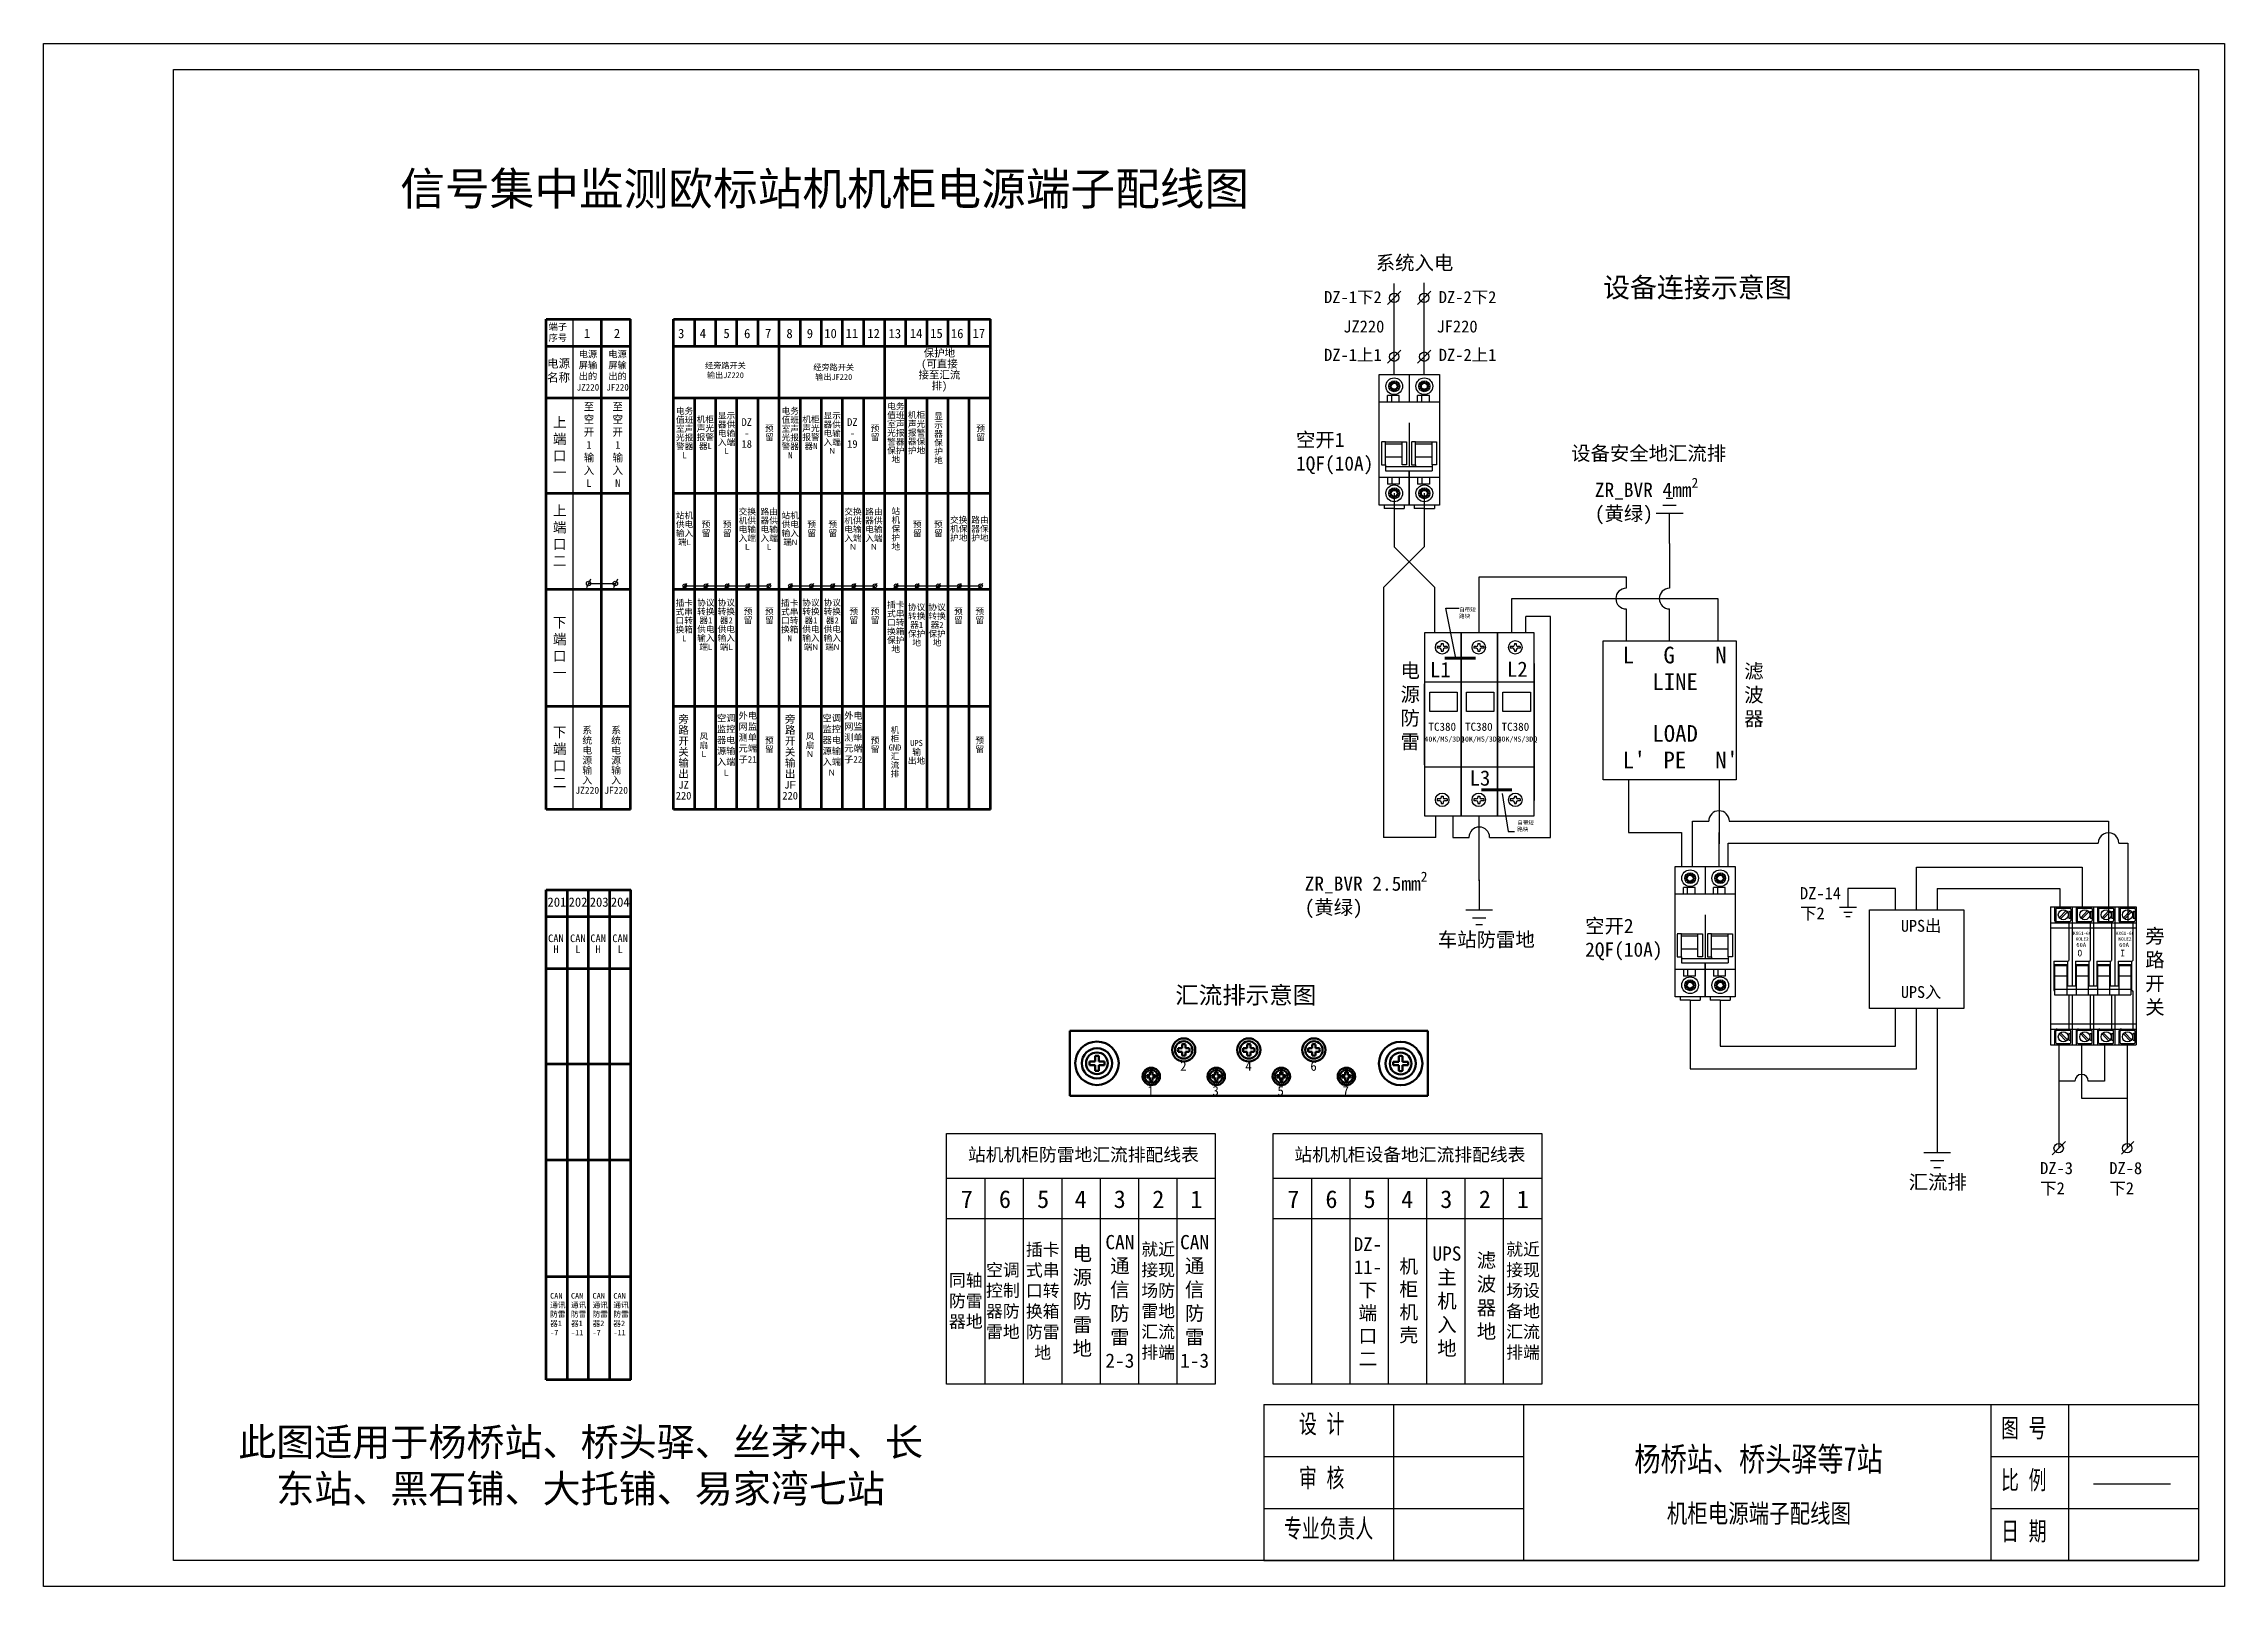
# Model space of a CAD drawing. Extents: x -75138 to 15640, y -12340 to 70479.
# Drawn here: x 7240 to 11440, y -6400 to -3430 of the extents above; entities that cross this region are included whole.
import ezdxf
from ezdxf.enums import TextEntityAlignment as Align

# ---------------------------------------------------------------- set-up
doc = ezdxf.new("R2010")
doc.units = 0
doc.layers.get('0').update_dxf_attribs({"linetype": 'CONTINUOUS'})
for name, color, linetype in [('图层1', 3, 'CONTINUOUS'), ('尺寸线', 3, 'CONTINUOUS'), ('文字', 3, 'CONTINUOUS'), ('轮廓线', 7, 'CONTINUOUS')]:
    doc.layers.add(name, color=color, linetype=linetype)
doc.layers.add('轮廓', color=7, linetype='CONTINUOUS', lineweight=50)
doc.styles.get("Standard").update_dxf_attribs({"font": 'SIMFANG.TTF'})
doc.styles.add('仿宋3.5', font='SIMFANG.TTF', dxfattribs={"width": 0.7, "height": 3.5})
doc.styles.add('黑', font='SIMHEI.TTF')
doc.styles.add('黑体', font='SIMHEI.TTF')
doc.dimstyles.new('ISO-25', dxfattribs={"dimtxt": 2.5, "dimasz": 2.5, "dimexe": 1.25, "dimexo": 0.625, "dimtad": 1, "dimdsep": 46, "dimtxsty": 'Standard', "dimcen": 2.5, "dimadec": 0, "dimazin": 0, "dimtfac": 1, "dimtmove": 0, "dimatfit": 3, "dimfxl": 0, "dimarcsym": 0})
doc.dimstyles.get("Standard").update_dxf_attribs({"dimtxt": 0.18, "dimasz": 0.18, "dimexe": 0.18, "dimexo": 0.0625, "dimgap": 0.09, "dimtad": 0, "dimtih": 1, "dimtoh": 1, "dimdec": 4, "dimzin": 0, "dimdsep": 46, "dimtxsty": 'Standard', "dimcen": 0.09, "dimadec": 0, "dimazin": 0, "dimtfac": 1, "dimtdec": 4, "dimtofl": 0, "dimtmove": 0, "dimatfit": 3, "dimfxl": 0, "dimtolj": 1, "dimtzin": 0, "dimarcsym": 0})

msp = doc.modelspace()

# ---------------------------------------------------------------- texts
at = {"color": 7, "style": '黑'}
for s, p in [('1', (8280.4, -3996.8)), ('2', (8338.1, -3996.8)), ('3', (8461.8, -3996.9)), ('4', (8503.5, -3996.8)), ('5', (8549.2, -3996.8)), ('6', (8588.9, -3996.9)), ('7', (8629.2, -3996.7)), ('8', (8670.5, -3996.9)), ('9', (8709.7, -3996.9)), ('10', (8743.4, -3996.9)), ('11', (8784.5, -3996.8)), ('12', (8826.3, -3996.8)), ('13', (8867.2, -3996.9)), ('14', (8908.2, -3996.8)), ('15', (8947.4, -3996.8)), ('16', (8987.3, -3996.9)), ('17', (9029, -3996.8))]:
    msp.add_text(s, height=17.8, dxfattribs=at).set_placement(p)
for s, insert, char_height, width, attachment_point, style in [('信号集中监测欧标站机机柜电源端子配线图', (7926.7, -3677.6), 63.091, 1725.624, 1, '黑'), ('\\pt228.411;设备连接示意图', (10243.3, -3880.3), 38.069, 792.099, 1, '黑体'), ('经旁路开关\\P输出JZ220', (8553, -4059.6), 11.2, 190.392, 5, '黑'), ('经旁路开关\\P输出JF220', (8761.6, -4063), 11.2, 150.582, 5, '黑'), ('至空开\\P1\\P输入\\PL', (8290.3, -4202.4), 14.74, 10.528, 5, '黑体'), ('至空开\\P1\\P输入\\PN', (8345.7, -4202.4), 14.74, 10.528, 5, '黑体'), ('L', (10281.2, -4590.9), 32.2, 146.149, 1, '黑体'), ('G', (10359.7, -4590.9), 32.2, 146.149, 1, '黑体'), ('N', (10459.5, -4590.9), 32.2, 146.149, 1, '黑体'), ('LINE', (10338.4, -4642.2), 32.2, 146.149, 1, '黑体'), ('LOAD', (10338.4, -4741.9), 32.2, 146.149, 1, '黑体'), ("L'", (10281.2, -4792.9), 32.2, 146.149, 1, '黑体'), ('PE', (10359.7, -4792.9), 32.2, 146.149, 1, '黑体'), ("N'", (10459.5, -4792.9), 32.2, 146.149, 1, '黑体'), ('UPS出', (10817, -5116.9), 22.83, 103.604, 1, '黑体'), ('UPS入', (10817, -5244.4), 22.83, 103.604, 1, '黑体')]:
    msp.add_mtext(s, dxfattribs=dict(insert=insert, char_height=char_height, width=width, attachment_point=attachment_point, style=style))
at = {"color": 7}
for s, insert, char_height, width, attachment_point, style in [('{\\fSimHei|b0|i0|c134|p2;端子序号}', (8212.5, -3968.5), 12.713, 37.688, 1, '黑'), ('{\\H1.111x;电源屏输出的 JZ220}', (8288.3, -4059.7), 11.475, 42.895, 5, '黑'), ('{\\H1.111x;电源屏输出的 JF220}', (8345.3, -4059.7), 11.475, 42.895, 5, '黑'), ('电源名称', (8231.7, -4060.1), 16.14, 57.422, 5, '黑'), ('{\\fSimHei|b0|i0|c134|p2;上\\P端口\\P一}', (8233.8, -4207.2), 19.363, 29.048, 5, '黑'), ('{\\fSimHei|b0|i0|c134|p2;上端口\\P二}', (8233.8, -4377.4), 19.363, 29.048, 5, '黑'), ('{\\fSimHei|b0|i0|c134|p2;下\\P端口\\P一}', (8233.8, -4592.8), 19.363, 29.048, 5, '黑'), ('{\\fSimHei|b0|i0|c134|p2;下端口\\P二}', (8233.8, -4804), 19.363, 29.048, 5, '黑'), ('\\pt30.0167;外电网监测单元端子21', (8578.4, -4717.3), 12.633, 44.238, 1, '黑'), ('\\pt30.0167;外电网监测单元端子22', (8781.8, -4717.3), 12.633, 36.945, 1, '黑'), ('201', (8210.3, -5073.8), 17.8, 22.331, 1, '黑'), ('202', (8251, -5073.8), 17.8, 22.331, 1, '黑'), ('203', (8291.7, -5073.8), 17.8, 22.331, 1, '黑体'), ('204', (8332.3, -5073.8), 17.8, 22.331, 1, '黑体'), ('\\pt51.5166;站机机柜防雷地汇流排配线表', (9242.5, -5570.2), 25.085, 496.882, 5, '黑体'), ('\\pt51.5166;站机机柜设备地汇流排配线表', (9871.4, -5570.2), 25.085, 496.882, 5, '黑体'), ('\\pt50.0356;7', (9018, -5654.8), 34.11, 39.091, 5, '黑体'), ('\\pt50.0356;6', (9091.4, -5654.8), 34.11, 39.091, 5, '黑体'), ('\\pt50.0356;5', (9165, -5654.8), 34.11, 39.091, 5, '黑体'), ('\\pt50.0356;4', (9237.3, -5654.8), 34.11, 39.091, 5, '黑体'), ('\\pt50.0356;3', (9312.5, -5654.8), 34.11, 39.091, 5, '黑体'), ('\\pt50.0356;2', (9386.8, -5654.8), 34.11, 39.091, 5, '黑体'), ('\\pt50.0356;1', (9460, -5654.8), 34.11, 39.091, 5, '黑体'), ('\\pt50.0356;7', (9646.9, -5654.8), 34.11, 39.091, 5, '黑体'), ('\\pt50.0356;6', (9720.3, -5654.8), 34.11, 39.091, 5, '黑体'), ('\\pt50.0356;5', (9793.8, -5654.8), 34.11, 39.091, 5, '黑体'), ('\\pt50.0356;4', (9866.2, -5654.8), 34.11, 39.091, 5, '黑体'), ('\\pt50.0356;3', (9941.4, -5654.8), 34.11, 39.091, 5, '黑体'), ('\\pt50.0356;2', (10015.7, -5654.8), 34.11, 39.091, 5, '黑体'), ('\\pt50.0356;1', (10088.9, -5654.8), 34.11, 39.091, 5, '黑体'), ('\\pt50.0356;插卡式串口转换箱防雷地', (9164.2, -5851.6), 23.801, 76.832, 5, '黑体'), ('就近接现场防雷地\\P\\pt64.678;汇流排端', (9386.5, -5851.6), 23.801, 94.323, 5, '黑体'), ('\\pt50.0356;DZ-\\P11-\\P\\ptz;下端口二', (9790.4, -5851.6), 26.446, 60.462, 5, '黑体'), ('就近接现场设备地\\P\\pt50.0356;汇流排端', (10089.3, -5851.6), 23.801, 94.323, 5, '黑体'), ('\\pt50.0356;同轴防雷器地', (9016, -5851.6), 23.801, 76.832, 5, '黑体'), ('\\pt50.0356;空调控制器防雷地', (9087.4, -5851.6), 23.801, 76.832, 5, '黑体'), ('机柜机壳', (9869.1, -5851.6), 26.45, 60.462, 5, '黑体'), ('CAN\\P通讯\\P防雷\\P器1\\P-7', (8215.4, -5835.4), 10.6, 38.206, 1, '黑'), ('CAN\\P通讯\\P防雷\\P器1\\P-11', (8255.5, -5835.4), 10.6, 38.206, 1, '黑'), ('CAN\\P通讯\\P防雷\\P器2\\P-7', (8297.1, -5835.4), 10.6, 38.206, 1, '黑'), ('CAN\\P通讯\\P防雷\\P器2\\P-11', (8337.2, -5835.4), 10.6, 38.206, 1, '黑')]:
    msp.add_mtext(s, dxfattribs=dict(at, insert=insert, char_height=char_height, width=width, attachment_point=attachment_point, style=style))
at = {"attachment_point": 5, "line_spacing_factor": 0.857143}
for s, insert, char_height, width, style in [('保护地(可直接接至汇流排)', (8965.2, -4058.9), 14.739, 90.144, '黑体'), ('电务值班室声光报警器\\PL', (8474.5, -4179.7), 11.94, 35.242, '黑体'), ('机柜声光报警器L', (8514.4, -4179.7), 11.94, 35.242, '黑体'), ('显示器供电输入端\\P{\\fArial|b0|i0|c0|p32;\\H0.9091x;L}', (8555.2, -4179.7), 11.938, 35.242, '黑体'), ('DZ\\P-\\P18', (8594.1, -4179.7), 14.74, 10.528, '黑体'), ('电务值班室声光报警器\\PN', (8677.9, -4179.7), 11.94, 35.242, '黑体'), ('机柜声光报警器N', (8717.8, -4179.7), 11.94, 35.242, '黑体'), ('显示器供电输入端\\P{\\fArial|b0|i0|c0|p32;\\H0.9091x;N}', (8758.6, -4179.7), 11.938, 35.242, '黑体'), ('DZ\\P-\\P19', (8797.5, -4179.7), 14.74, 10.528, '黑体'), ('电务值班室声光报警器保护地', (8881.3, -4179.7), 11.938, 35.242, '黑体'), ('机柜声光报警器保护地', (8921.2, -4179.7), 11.94, 35.242, '黑体'), ('显\\P示\\P器\\P保\\P护\\P地', (8963.5, -4190.1), 11.9, 35.242, '黑体'), ('预\\P留', (8637.7, -4179.7), 11.9, 35.242, '黑体'), ('预\\P留', (8841.2, -4179.7), 11.9, 35.242, '黑体'), ('预\\P留', (9044.6, -4179.7), 11.9, 35.242, '黑体'), ('交换机供电输入端\\P{\\fArial|b0|i0|c0|p32;\\H0.9091x;L}', (8595.3, -4364.6), 11.938, 35.242, '黑体'), ('路由器供电输入端\\P{\\fArial|b0|i0|c0|p32;\\H0.9091x;L}', (8637.3, -4364.6), 11.938, 35.242, '黑体'), ('交换机供电输入端\\P{\\fArial|b0|i0|c0|p32;\\H0.9091x;N}', (8798.7, -4364.6), 11.938, 35.242, '黑体'), ('路由器供电输入端\\P{\\fArial|b0|i0|c0|p32;\\H0.9091x;N}', (8839, -4364.6), 11.938, 35.242, '黑体'), ('{\\H1x;站\\P机\\P保\\P护\\P地}', (8881.2, -4364.6), 11.94, 35.242, '黑体'), ('{\\fSimHei|b0|i0|c134|p2;站机供电输入端\\fArial|b0|i0|c0|p32;\\H0.9091x;L}', (8474.3, -4364.6), 11.938, 35.242, '黑体'), ('预\\P留', (8515.7, -4364.6), 11.9, 35.242, '黑体'), ('预\\P留', (8556.4, -4364.6), 11.9, 35.242, '黑体'), ('{\\fSimHei|b0|i0|c134|p2;站机供电输入端\\fArial|b0|i0|c0|p32;\\H0.8824x;N}', (8677.8, -4364.6), 11.938, 35.242, '黑体'), ('预\\P留', (8719.1, -4364.6), 11.9, 35.242, '黑体'), ('预\\P留', (8759.8, -4364.6), 11.9, 35.242, '黑体'), ('预\\P留', (8922.5, -4364.6), 11.9, 35.242, '黑体'), ('预\\P留', (8963.2, -4364.6), 11.9, 35.242, '黑体'), ('{\\H1x;交换机保护地}', (9002.4, -4364.6), 11.939, 35.242, '黑体'), ('{\\H1x;路由器保护地}', (9043.4, -4364.6), 11.939, 35.242, '黑体'), ('插卡式串口转换箱\\PL', (8473.7, -4540.8), 11.94, 35.242, '黑体'), ('协议转换器1\\P供电输入端{\\fArial|b0|i0|c0|p32;\\H0.9091x;L}', (8515.3, -4549.5), 11.938, 35.242, '黑体'), ('协议转换器2\\P供电输入端{\\fArial|b0|i0|c0|p32;\\H0.9091X;L}', (8554.7, -4549.5), 11.938, 35.242, '黑体'), ('预\\P留', (8596.7, -4532), 11.9, 35.242, '黑体'), ('预\\P留', (8637.7, -4532), 11.9, 35.242, '黑体'), ('插卡式串口转换箱\\PN', (8676.9, -4540.8), 11.94, 35.242, '黑体'), ('协议转换器1\\P供电输入端{\\fArial|b0|i0|c0|p32;\\H0.9091x;N}', (8717.7, -4549.5), 11.938, 35.242, '黑体'), ('协议转换器2\\P供电输入端{\\fArial|b0|i0|c0|p32;\\H0.9091X;N}', (8758.8, -4549.5), 11.938, 35.242, '黑体'), ('预\\P留', (8800.2, -4532), 11.9, 35.242, '黑体'), ('预\\P留', (8841.2, -4532), 11.9, 35.242, '黑体'), ('插卡式串口转换箱保护地', (8881.1, -4553.4), 11.938, 35.242, '黑体'), ('协议转换器1保护地', (8921.4, -4549.5), 11.94, 35.242, '黑体'), ('协议转换器2保护地', (8960.7, -4549.5), 11.94, 35.242, '黑体'), ('预\\P留', (9001.9, -4532), 11.9, 35.242, '黑体'), ('预\\P留', (9042.9, -4532), 11.9, 35.242, '黑体'), ('系统电源输入\\PJZ220', (8286.9, -4809.7), 13.47, 9.621, '黑体'), ('系统电源输入\\PJF220', (8342.5, -4809.7), 13.47, 9.621, '黑体'), ('旁路开关\\P输出\\PJZ\\P220', (8472.5, -4804.2), 14.74, 10.528, '黑体'), ('旁路开关\\P输出\\PJ{\\fArial|b0|i0|c0|p32;F\\P}220', (8677.7, -4804.2), 14.739, 10.528, '黑体'), ('{\\fSimHei|b0|i0|c134|p2;\\H0.8x;机柜\\PGND\\P汇流排}', (8879.6, -4794.1), 14.739, 10.528, '黑体'), ('{\\H0.8x;风扇\\P\\fArial|b0|i0|c0|p32;L}', (8511.5, -4780.6), 14.739, 10.528, '黑体'), ('预\\P留', (8637.7, -4780.6), 11.9, 35.242, '黑体'), ('{\\fSimHei|b0|i0|c134|p2;\\H0.8x;风扇\\P\\fArial|b0|i0|c0|p32;N}', (8716, -4780.6), 14.739, 10.528, '黑体'), ('预\\P留', (8841.2, -4780.6), 11.9, 35.242, '黑体'), ('UPS输\\P出地', (8921.1, -4794.1), 11.94, 32.479, '黑'), ('预\\P留', (9042.9, -4780.6), 11.9, 35.242, '黑体'), ('CAN\\PH', (8226.5, -5162.9), 14.74, 10.528, '黑体'), ('CAN\\PL', (8268.8, -5162.9), 14.74, 10.528, '黑体'), ('CAN\\PH', (8307.9, -5162.9), 14.74, 10.528, '黑体'), ('CAN\\PL', (8350.2, -5162.9), 14.74, 10.528, '黑体')]:
    msp.add_mtext(s, dxfattribs=dict(at, insert=insert, char_height=char_height, width=width, style=style))
at = {"insert": (9966.2, -4515.6), "char_height": 6.347, "attachment_point": 1, "style": '黑体'}
msp.add_mtext('{\\H1.2x;自带短\\P路块}', dxfattribs=at)
at = {"color": 1, "char_height": 12.633, "width": 44.238, "attachment_point": 5, "style": '黑'}
for s, insert in [('空调监控器电源输入端\\P{\\fArial|b0|i0|c0|p32;\\H0.9091x;L}', (8554.5, -4780.6)), ('空调监控器电源输入端\\P{\\fArial|b0|i0|c0|p32;\\H0.9091X;N}', (8757.9, -4780.6))]:
    msp.add_mtext(s, dxfattribs=dict(at, insert=insert))
at = {"color": 7, "insert": (10078.2, -4925.9), "char_height": 7.62, "attachment_point": 1, "style": '黑体'}
msp.add_mtext('自带短\\P路块', dxfattribs=at)
at = {"layer": '尺寸线', "insert": (9805.6, -3838.1, -68.3), "char_height": 27.37, "width": 189.056, "attachment_point": 1, "style": '黑体'}
msp.add_mtext('系统入电', dxfattribs=at)
at = {"layer": '文字'}
for s, insert, char_height, width, attachment_point, style in [('DZ-1下2', (9706.1, -3906.3, 13528), 23.26, 124.234, 1, '黑体'), ('DZ-2下2', (9927, -3906.3, 13528), 23.26, 124.234, 1, '黑体'), ('JZ220', (9743, -3962.8, 13528), 23.26, 124.234, 1, '黑体'), ('JF220', (9922.6, -3962.8, 13528), 23.26, 124.234, 1, '黑体'), ('DZ-1上1', (9706.1, -4017.5, 13528), 23.26, 124.234, 1, '黑体'), ('DZ-2上1', (9927, -4017.5, 13528), 23.26, 124.234, 1, '黑体'), ('空开1\\P1QF(10A)', (9652, -4178.9, 13528), 27.37, 379.501, 1, '黑体'), ('\\pt207.119;设备安全地汇流排', (10181.9, -4204.9), 27.371, 379.501, 1, '黑体'), ('\\A1;\\pt207.119;ZR_BVR 4mm{\\H0.7x;\\S2^ ;}\\P(黄绿)', (10227.5, -4265.9), 27.371, 379.501, 1, '黑体'), ('电\\P源\\P防\\P雷', (9853.3, -4623.2), 27.4, 78.383, 1, '黑体'), ('滤波器', (10515.3, -4624.3), 27.37, 27.371, 1, '黑'), ('\\A1;\\pt207.119;ZR_BVR 2.5mm{\\H0.7x;\\S2^ ;}\\P(黄绿)', (9668.7, -5024.1), 27.371, 379.501, 1, '黑体'), ('DZ-14\\P下2', (10622.6, -5053.9), 23.26, 124.234, 1, '黑体'), ('空开2\\P2QF(10A)', (10208.9, -5114.8), 27.37, 379.501, 1, '黑体'), ('车站防雷地', (9925.2, -5141.1), 27.37, 379.501, 1, '黑'), ('旁路开关', (11287.7, -5134.4), 27.37, 27.371, 1, '黑'), ('汇流排示意图', (9419.4, -5245.1), 33.18, 460.034, 1, '黑'), ('DZ-3\\P下2', (11085.2, -5583.2), 23.26, 124.234, 1, '黑体'), ('DZ-8\\P下2', (11218.4, -5583.2), 23.26, 124.234, 1, '黑体'), ('\\pt207.119;汇流排', (10832.1, -5608.1), 27.371, 379.501, 1, '黑体'), ('{\\C0;电源防雷地}', (9240.4, -5851.6), 27.371, 55.443, 5, '黑'), ('\\pt50.0356;{\\C0;CAN通信防雷\\P2-3}', (9312.8, -5851.6), 27.371, 55.443, 5, '黑'), ('\\pt50.0356;{\\C0;CAN通信防雷\\P1-3}', (9456.7, -5851.6), 27.371, 55.443, 5, '黑')]:
    msp.add_mtext(s, dxfattribs=dict(at, insert=insert, char_height=char_height, width=width, attachment_point=attachment_point, style=style))
at = {"layer": '文字', "color": 0, "width": 55.443, "attachment_point": 5, "style": '黑'}
for s, insert, char_height in [('UPS\\P主机\\P入地', (9942.7, -5851.6), 27.37), ('\\pt50.0356;滤波器地', (10018.8, -5841.8), 27.371)]:
    msp.add_mtext(s, dxfattribs=dict(at, insert=insert, char_height=char_height))
at = {"layer": '轮廓线', "insert": (8274.1, -6170.2), "char_height": 53.721, "width": 1349.592, "attachment_point": 5, "style": '黑'}
msp.add_mtext('{\\C4;此图适用于杨桥站、桥头驿、丝茅冲、长东站、黑石铺、大托铺、易家湾七站}', dxfattribs=at)

# ---------------------------------------------------------------- blocks, each defined once
blk = doc.blocks.new('短线')
for p, q in [((-7124.54, -2852.13), (-7125.26, -2853.63)), ((-7123.83, -2850.62), (-7124.54, -2852.13))]:
    blk.add_line(p, q)
blk = doc.blocks.new('2p空开')
h = blk.add_hatch(color=256)
h.paths.add_polyline_path([(10.8, 71), (12, 71), (10.9, 71.5), (11.6, 72.5), (10.4, 72.4), (10.5, 73.6), (9.5, 72.9), (9, 74), (9, 72.8, -0.414214)])
h.paths.add_polyline_path([(8.5, 72.9), (7.5, 73.6), (7.6, 72.4), (6.4, 72.5), (7.1, 71.5), (6, 71), (7.2, 71, -0.414214), (9, 72.8), (9, 74)])
h.paths.add_polyline_path([(7.2, 71), (6, 71), (7.1, 70.5), (6.4, 69.5), (7.6, 69.6), (7.5, 68.4), (8.5, 69.1), (9, 68), (9, 69.2, -0.414214)])
h.paths.add_polyline_path([(9, 69.2), (9, 68), (9.5, 69.1), (10.5, 68.4), (10.4, 69.6), (11.6, 69.5), (10.9, 70.5), (12, 71), (10.8, 71, -0.414214)])
h = blk.add_hatch(color=256)
h.paths.add_polyline_path([(28.8, 71), (30, 71), (28.9, 71.5), (29.6, 72.5), (28.4, 72.4), (28.5, 73.6), (27.5, 72.9), (27, 74), (27, 72.8, -0.414214)])
h.paths.add_polyline_path([(26.5, 72.9), (25.5, 73.6), (25.6, 72.4), (24.4, 72.5), (25.1, 71.5), (24, 71), (25.2, 71, -0.414214), (27, 72.8), (27, 74)])
h.paths.add_polyline_path([(25.2, 71), (24, 71), (25.1, 70.5), (24.4, 69.5), (25.6, 69.6), (25.5, 68.4), (26.5, 69.1), (27, 68), (27, 69.2, -0.414214)])
h.paths.add_polyline_path([(27, 69.2), (27, 68), (27.5, 69.1), (28.5, 68.4), (28.4, 69.6), (29.6, 69.5), (28.9, 70.5), (30, 71), (28.8, 71, -0.414214)])
h = blk.add_hatch(color=256)
h.paths.add_polyline_path([(10.8, 7), (12, 7), (10.9, 6.5), (11.6, 5.5), (10.4, 5.6), (10.5, 4.4), (9.5, 5.1), (9, 4), (9, 5.2, 0.414214)])
h.paths.add_polyline_path([(8.5, 5.1), (7.5, 4.4), (7.6, 5.6), (6.4, 5.5), (7.1, 6.5), (6, 7), (7.2, 7, 0.414214), (9, 5.2), (9, 4)])
h.paths.add_polyline_path([(7.2, 7), (6, 7), (7.1, 7.5), (6.4, 8.5), (7.6, 8.4), (7.5, 9.6), (8.5, 8.9), (9, 10), (9, 8.8, 0.414214)])
h.paths.add_polyline_path([(9, 8.8), (9, 10), (9.5, 8.9), (10.5, 9.6), (10.4, 8.4), (11.6, 8.5), (10.9, 7.5), (12, 7), (10.8, 7, 0.414214)])
h = blk.add_hatch(color=256)
h.paths.add_polyline_path([(28.8, 7), (30, 7), (28.9, 6.5), (29.6, 5.5), (28.4, 5.6), (28.5, 4.4), (27.5, 5.1), (27, 4), (27, 5.2, 0.414214)])
h.paths.add_polyline_path([(26.5, 5.1), (25.5, 4.4), (25.6, 5.6), (24.4, 5.5), (25.1, 6.5), (24, 7), (25.2, 7, 0.414214), (27, 5.2), (27, 4)])
h.paths.add_polyline_path([(25.2, 7), (24, 7), (25.1, 7.5), (24.4, 8.5), (25.6, 8.4), (25.5, 9.6), (26.5, 8.9), (27, 10), (27, 8.8, 0.414214)])
h.paths.add_polyline_path([(27, 8.8), (27, 10), (27.5, 8.9), (28.5, 9.6), (28.4, 8.4), (29.6, 8.5), (28.9, 7.5), (30, 7), (28.8, 7, 0.414214)])
for p, q in [((0, 78), (18, 78)), ((0, 0), (0, 78)), ((12, 65.5), (5, 65.5)), ((5, 61.5), (5, 65.5)), ((7.5, 61.5), (7.5, 65.5)), ((10.4, 69.6), (10.5, 68.4)), ((12, 61.5), (12, 65.5)), ((18, 78), (36, 78)), ((18, 78), (18, 61.5)), ((30, 65.5), (23, 65.5)), ((23, 61.5), (23, 65.5)), ((25.5, 61.5), (25.5, 65.5)), ((28.4, 69.6), (28.5, 68.4)), ((30, 61.5), (30, 65.5)), ((36, 78), (36, 0)), ((18, 61.5), (0, 61.5)), ((36, 61.5), (18, 61.5)), ((18, 49.1), (18, 23)), ((3.8, 37.8), (1.3, 37.8)), ((1.3, 37.6), (1.3, 24)), ((3.8, 24), (3.8, 37.8)), ((3.8, 37.8), (16.3, 37.8)), ((3.8, 36.6), (13.7, 36.6)), ((3.8, 28.8), (13.7, 28.8)), ((13.7, 24), (13.7, 37.8)), ((16.3, 37.8), (16.3, 24)), ((21.8, 37.8), (19.3, 37.8)), ((19.3, 37.6), (19.3, 24)), ((21.8, 37.8), (34.3, 37.8)), ((21.8, 24), (21.8, 37.8)), ((21.8, 36.6), (31.7, 36.6)), ((21.8, 28.8), (31.7, 28.8)), ((31.7, 24), (31.7, 37.8)), ((34.3, 37.8), (34.3, 24)), ((18, 16.5), (0, 16.5)), ((1.3, 24), (3.8, 24)), ((3.8, 24), (3.8, 20.5)), ((3.8, 23), (18, 23)), ((3.8, 20.5), (18, 20.5)), ((5, 16.5), (5, 12.5)), ((7.5, 16.5), (7.5, 12.5)), ((12, 16.5), (12, 12.5)), ((16.3, 24), (13.7, 24)), ((18, 23), (31.7, 23)), ((18, 20.5), (31.7, 20.5)), ((18, 0), (18, 20.5)), ((18, 20.5), (18, 0)), ((36, 16.5), (18, 16.5)), ((19.3, 24), (21.8, 24)), ((21.8, 24), (21.8, 23)), ((23, 16.5), (23, 12.5)), ((25.5, 16.5), (25.5, 12.5)), ((30, 16.5), (30, 12.5)), ((34.3, 24), (31.7, 24)), ((31.7, 24), (31.7, 20.5)), ((18, 0), (0, 0)), ((3, 0), (3, -2)), ((12, 12.5), (5, 12.5)), ((10.4, 8.4), (10.5, 9.6)), ((15, 0), (15, -2)), ((36, 0), (18, 0)), ((21, 0), (21, -2)), ((30, 12.5), (23, 12.5)), ((28.4, 8.4), (28.5, 9.6)), ((33, 0), (33, -2)), ((9, -2), (3, -2)), ((9, -2), (15, -2)), ((27, -2), (21, -2)), ((27, -2), (33, -2))]:
    blk.add_line(p, q)
for centre, radius in [((9, 71), 5), ((9, 71), 3.25), ((9, 71), 1.76), ((27, 71), 5), ((27, 71), 3.25), ((27, 71), 1.76), ((9, 7), 5), ((9, 7), 3.25), ((9, 7), 1.76), ((27, 7), 5), ((27, 7), 3.25), ((27, 7), 1.76)]:
    blk.add_circle(centre, radius)
at = {"layer": '尺寸线'}
for p, q in [((6, 71), (7.1, 71.5)), ((7.1, 70.5), (6, 71)), ((6.4, 72.5), (7.6, 72.4)), ((7.1, 71.5), (6.4, 72.5)), ((6.4, 69.5), (7.1, 70.5)), ((7.6, 69.6), (6.4, 69.5)), ((7.5, 73.6), (8.5, 72.9)), ((7.6, 72.4), (7.5, 73.6)), ((7.5, 68.4), (7.6, 69.6)), ((8.5, 69.1), (7.5, 68.4)), ((8.5, 72.9), (9, 74)), ((9, 68), (8.5, 69.1)), ((9, 74), (9.5, 72.9)), ((9.5, 69.1), (9, 68)), ((9.5, 72.9), (10.5, 73.6)), ((10.5, 68.4), (9.5, 69.1)), ((10.5, 73.6), (10.4, 72.4)), ((10.4, 72.4), (11.6, 72.5)), ((11.6, 69.5), (10.4, 69.6)), ((11.6, 72.5), (10.9, 71.5)), ((10.9, 71.5), (12, 71)), ((12, 71), (10.9, 70.5)), ((10.9, 70.5), (11.6, 69.5)), ((24, 71), (25.1, 71.5)), ((25.1, 70.5), (24, 71)), ((25.1, 71.5), (24.4, 72.5)), ((24.4, 72.5), (25.6, 72.4)), ((24.4, 69.5), (25.1, 70.5)), ((25.6, 69.6), (24.4, 69.5)), ((25.6, 72.4), (25.5, 73.6)), ((25.5, 73.6), (26.5, 72.9)), ((25.5, 68.4), (25.6, 69.6)), ((26.5, 69.1), (25.5, 68.4)), ((26.5, 72.9), (27, 74)), ((27, 68), (26.5, 69.1)), ((27, 74), (27.5, 72.9)), ((27.5, 69.1), (27, 68)), ((27.5, 72.9), (28.5, 73.6)), ((28.5, 68.4), (27.5, 69.1)), ((28.5, 73.6), (28.4, 72.4)), ((28.4, 72.4), (29.6, 72.5)), ((29.6, 69.5), (28.4, 69.6)), ((29.6, 72.5), (28.9, 71.5)), ((28.9, 71.5), (30, 71)), ((30, 71), (28.9, 70.5)), ((28.9, 70.5), (29.6, 69.5)), ((7.1, 7.5), (6, 7)), ((6, 7), (7.1, 6.5)), ((7.6, 8.4), (6.4, 8.5)), ((6.4, 8.5), (7.1, 7.5)), ((7.1, 6.5), (6.4, 5.5)), ((6.4, 5.5), (7.6, 5.6)), ((8.5, 8.9), (7.5, 9.6)), ((7.5, 9.6), (7.6, 8.4)), ((7.6, 5.6), (7.5, 4.4)), ((7.5, 4.4), (8.5, 5.1)), ((9, 10), (8.5, 8.9)), ((8.5, 5.1), (9, 4)), ((9.5, 8.9), (9, 10)), ((9, 4), (9.5, 5.1)), ((10.5, 9.6), (9.5, 8.9)), ((9.5, 5.1), (10.5, 4.4)), ((11.6, 8.5), (10.4, 8.4)), ((10.5, 4.4), (10.4, 5.6)), ((10.4, 5.6), (11.6, 5.5)), ((10.9, 7.5), (11.6, 8.5)), ((12, 7), (10.9, 7.5)), ((10.9, 6.5), (12, 7)), ((11.6, 5.5), (10.9, 6.5)), ((25.1, 7.5), (24, 7)), ((24, 7), (25.1, 6.5)), ((24.4, 8.5), (25.1, 7.5)), ((25.6, 8.4), (24.4, 8.5)), ((25.1, 6.5), (24.4, 5.5)), ((24.4, 5.5), (25.6, 5.6)), ((25.5, 9.6), (25.6, 8.4)), ((26.5, 8.9), (25.5, 9.6)), ((25.6, 5.6), (25.5, 4.4)), ((25.5, 4.4), (26.5, 5.1)), ((27, 10), (26.5, 8.9)), ((26.5, 5.1), (27, 4)), ((27.5, 8.9), (27, 10)), ((27, 4), (27.5, 5.1)), ((28.5, 9.6), (27.5, 8.9)), ((27.5, 5.1), (28.5, 4.4)), ((29.6, 8.5), (28.4, 8.4)), ((28.4, 5.6), (29.6, 5.5)), ((28.5, 4.4), (28.4, 5.6)), ((28.9, 7.5), (29.6, 8.5)), ((30, 7), (28.9, 7.5)), ((28.9, 6.5), (30, 7)), ((29.6, 5.5), (28.9, 6.5))]:
    blk.add_line(p, q, dxfattribs=at)
blk = doc.blocks.new('GND')
at = {"color": 7}
for points in [[(0, 4.5), (0, 0)], [(2, 0), (-2, 0)], [(1, -1.19), (-1, -1.19)], [(0.5, -2.21), (-0.5, -2.21)]]:
    blk.add_lwpolyline(points, dxfattribs=at)
blk = doc.blocks.new('GLKG')
for p, q in [((0, 41.2), (51.2, 41.2)), ((0, 41.2), (0, -41.3)), ((2.4, 41.2), (2.4, 33.2)), ((3.1, 40), (3.1, 33)), ((3.6, 40.5), (11.6, 40.5)), ((12.1, 40), (12.1, 33)), ((12.8, 41.2), (12.8, -5.9)), ((15.2, 41.2), (15.2, 33.2)), ((15.9, 40), (15.9, 33)), ((16.4, 40.5), (24.4, 40.5)), ((24.9, 40), (24.9, 33)), ((25.6, 41.2), (25.6, -5.9)), ((28, 41.2), (28, 33.2)), ((28.7, 40), (28.7, 33)), ((29.2, 40.5), (37.2, 40.5)), ((37.7, 40), (37.7, 33)), ((38.4, 41.2), (38.4, -5.9)), ((40.8, 41.2), (40.8, 33.2)), ((41.5, 40), (41.5, 33)), ((42, 40.5), (50, 40.5)), ((50.5, 40), (50.5, 33)), ((51.2, 41.2), (51.2, -41.3)), ((0, 31.7), (51.2, 31.7)), ((0, 28.7), (51.2, 28.7)), ((3.6, 32.5), (11.6, 32.5)), ((5.2, 34.7), (9.3, 39)), ((5.9, 34), (10, 38.3)), ((10.8, 31.7), (10.8, 9.2)), ((10.9, 38.3), (10.9, 34.7)), ((11.1, 38.5), (12.1, 38.5)), ((11.1, 34.5), (12.1, 34.5)), ((11.9, 38.5), (11.9, 34.5)), ((16.4, 32.5), (24.4, 32.5)), ((18, 34.7), (22.1, 39)), ((18.7, 34), (22.8, 38.3)), ((23.6, 31.7), (23.6, 9.2)), ((23.7, 38.3), (23.7, 34.7)), ((23.9, 38.5), (24.9, 38.5)), ((23.9, 34.5), (24.9, 34.5)), ((24.7, 38.5), (24.7, 34.5)), ((29.2, 32.5), (37.2, 32.5)), ((30.8, 34.7), (34.9, 39)), ((31.5, 34), (35.6, 38.3)), ((36.4, 31.7), (36.4, 9.2)), ((36.5, 38.3), (36.5, 34.7)), ((36.7, 38.5), (37.7, 38.5)), ((36.7, 34.5), (37.7, 34.5)), ((37.5, 38.5), (37.5, 34.5)), ((42, 32.5), (50, 32.5)), ((43.6, 34.7), (47.7, 39)), ((44.3, 34), (48.4, 38.3)), ((49.2, 31.7), (49.2, 9.2)), ((49.3, 38.3), (49.3, 34.7)), ((49.5, 38.5), (50.5, 38.5)), ((49.5, 34.5), (50.5, 34.5)), ((50.3, 38.5), (50.3, 34.5)), ((2, 8.7), (10.3, 8.7)), ((2, 8.7), (2, -8.8)), ((2, 6.7), (10, 6.7)), ((2.4, 6.2), (2.4, -11.3)), ((2.4, 6.2), (9.6, 6.2)), ((2.4, 0), (9.6, 0)), ((9.6, 6.2), (9.6, -11.3)), ((10, 8.7), (10, -5.9)), ((10.3, 8.7), (10.8, 9.2)), ((14.8, 8.7), (14.8, -5.9)), ((14.8, 8.7), (23.1, 8.7)), ((14.8, 6.7), (22.8, 6.7)), ((15.2, 6.2), (15.2, -11.3)), ((15.2, 6.2), (22.4, 6.2)), ((15.2, 0), (22.4, 0)), ((22.4, 6.2), (22.4, -11.3)), ((22.8, 8.7), (22.8, -5.9)), ((23.1, 8.7), (23.6, 9.2)), ((27.6, 8.7), (27.6, -5.9)), ((27.6, 8.7), (35.9, 8.7)), ((27.6, 6.7), (35.6, 6.7)), ((28, 6.2), (28, -11.3)), ((28, 6.2), (35.2, 6.2)), ((28, 0), (35.2, 0)), ((35.2, 6.2), (35.2, -11.3)), ((35.6, 8.7), (35.6, -5.9)), ((35.9, 8.7), (36.4, 9.2)), ((40.4, 8.7), (40.4, -5.9)), ((40.4, 8.7), (48.7, 8.7)), ((40.4, 6.7), (48.4, 6.7)), ((40.8, 6.2), (40.8, -11.3)), ((40.8, 6.2), (48, 6.2)), ((40.8, 0), (48, 0)), ((48, 6.2), (48, -11.3)), ((48.4, 8.7), (48.4, -8.8)), ((48.7, 8.7), (49.2, 9.2)), ((2, -8.8), (2.4, -8.8)), ((2.4, -7.9), (48, -7.9)), ((2.4, -11.3), (48, -11.3)), ((9.6, -5.9), (15.2, -5.9)), ((10.8, -11.3), (10.8, -31.8)), ((12.8, -11.3), (12.8, -41.3)), ((22.4, -5.9), (28, -5.9)), ((23.6, -11.3), (23.6, -31.8)), ((25.6, -11.3), (25.6, -41.3)), ((35.2, -5.9), (40.8, -5.9)), ((36.4, -11.3), (36.4, -31.8)), ((38.4, -11.3), (38.4, -41.3)), ((48, -8.8), (48.7, -8.8)), ((48.7, -8.8), (49.2, -9.3)), ((49.2, -9.3), (49.2, -31.8)), ((0, -28.8), (51.2, -28.8)), ((0, -31.8), (51.2, -31.8)), ((2.4, -33.3), (2.4, -41.3)), ((3.1, -40), (3.1, -33)), ((3.6, -32.5), (11.6, -32.5)), ((5.2, -34.7), (9.3, -39)), ((5.9, -34), (10, -38.3)), ((10.9, -38.3), (10.9, -34.7)), ((11.1, -34.5), (12.1, -34.5)), ((11.1, -38.5), (12.1, -38.5)), ((11.9, -38.5), (11.9, -34.5)), ((12.1, -40), (12.1, -33)), ((15.2, -33.3), (15.2, -41.3)), ((15.9, -40), (15.9, -33)), ((16.4, -32.5), (24.4, -32.5)), ((18, -34.7), (22.1, -39)), ((18.7, -34), (22.8, -38.3)), ((23.7, -38.3), (23.7, -34.7)), ((23.9, -34.5), (24.9, -34.5)), ((23.9, -38.5), (24.9, -38.5)), ((24.7, -38.5), (24.7, -34.5)), ((24.9, -40), (24.9, -33)), ((28, -33.3), (28, -41.3)), ((28.7, -40), (28.7, -33)), ((29.2, -32.5), (37.2, -32.5)), ((30.8, -34.7), (34.9, -39)), ((31.5, -34), (35.6, -38.3)), ((36.5, -38.3), (36.5, -34.7)), ((36.7, -34.5), (37.7, -34.5)), ((36.7, -38.5), (37.7, -38.5)), ((37.5, -38.5), (37.5, -34.5)), ((37.7, -40), (37.7, -33)), ((40.8, -33.3), (40.8, -41.3)), ((41.5, -40), (41.5, -33)), ((42, -32.5), (50, -32.5)), ((43.6, -34.7), (47.7, -39)), ((44.3, -34), (48.4, -38.3)), ((49.3, -38.3), (49.3, -34.7)), ((49.5, -34.5), (50.5, -34.5)), ((49.5, -38.5), (50.5, -38.5)), ((50.3, -38.5), (50.3, -34.5)), ((50.5, -40), (50.5, -33)), ((0, -41.3), (51.2, -41.3)), ((3.6, -40.5), (11.6, -40.5)), ((16.4, -40.5), (24.4, -40.5)), ((29.2, -40.5), (37.2, -40.5)), ((42, -40.5), (50, -40.5))]:
    blk.add_line(p, q)
for centre in [(7.6, 36.5), (20.4, 36.5), (33.2, 36.5), (46, 36.5), (7.6, -36.5), (20.4, -36.5), (33.2, -36.5), (46, -36.5)]:
    blk.add_circle(centre, 3)
for centre, radius, start, end in [((3.6, 40), 0.5, 90, 180), ((11.6, 40), 0.5, 360, 90), ((16.4, 40), 0.5, 90, 180), ((24.4, 40), 0.5, 360, 90), ((29.2, 40), 0.5, 90, 180), ((37.2, 40), 0.5, 360, 90), ((42, 40), 0.5, 90, 180), ((50, 40), 0.5, 360, 90), ((3.9, 33.2), 1.5, 180, 270), ((3.6, 33), 0.5, 180, 270), ((11.1, 38.3), 0.2, 90, 180), ((11.1, 34.7), 0.2, 180, 270), ((11.6, 33), 0.5, 270, 360), ((16.7, 33.2), 1.5, 180, 270), ((16.4, 33), 0.5, 180, 270), ((23.9, 38.3), 0.2, 90, 180), ((23.9, 34.7), 0.2, 180, 270), ((24.4, 33), 0.5, 270, 360), ((29.5, 33.2), 1.5, 180, 270), ((29.2, 33), 0.5, 180, 270), ((36.7, 38.3), 0.2, 90, 180), ((36.7, 34.7), 0.2, 180, 270), ((37.2, 33), 0.5, 270, 360), ((42.3, 33.2), 1.5, 180, 270), ((42, 33), 0.5, 180, 270), ((49.5, 38.3), 0.2, 90, 180), ((49.5, 34.7), 0.2, 180, 270), ((50, 33), 0.5, 270, 360), ((3.9, -33.3), 1.5, 90, 180), ((3.6, -33), 0.5, 90, 180), ((11.1, -34.7), 0.2, 90, 180), ((11.1, -38.3), 0.2, 180, 270), ((11.6, -33), 0.5, 0, 90), ((16.7, -33.3), 1.5, 90, 180), ((16.4, -33), 0.5, 90, 180), ((23.9, -34.7), 0.2, 90, 180), ((23.9, -38.3), 0.2, 180, 270), ((24.4, -33), 0.5, 0, 90), ((29.5, -33.3), 1.5, 90, 180), ((29.2, -33), 0.5, 90, 180), ((36.7, -34.7), 0.2, 90, 180), ((36.7, -38.3), 0.2, 180, 270), ((37.2, -33), 0.5, 0, 90), ((42.3, -33.3), 1.5, 90, 180), ((42, -33), 0.5, 90, 180), ((49.5, -34.7), 0.2, 90, 180), ((49.5, -38.3), 0.2, 180, 270), ((50, -33), 0.5, 0, 90), ((3.6, -40), 0.5, 180, 270), ((11.6, -40), 0.5, 270, 0), ((16.4, -40), 0.5, 180, 270), ((24.4, -40), 0.5, 270, 0), ((29.2, -40), 0.5, 180, 270), ((37.2, -40), 0.5, 270, 0), ((42, -40), 0.5, 180, 270), ((50, -40), 0.5, 270, 0)]:
    blk.add_arc(centre, radius, start, end)
at = {"char_height": 2.5, "attachment_point": 1}
for s, insert, width in [('{\\fSimHei|b0|i0|c134|p2;\\H0.8x;KXG1-60\\P KOLE2\\P\\H1.25x; 60A\\P\\H1.6x; O}', (13.4, 26.4), 18.778), ('{\\fSimHei|b0|i0|c134|p2;\\H0.8x;KXG1-60\\P KOLE2\\P\\H1.25x; 60A\\P\\H1.6x; I}', (39, 26.4), 9.617)]:
    blk.add_mtext(s, dxfattribs=dict(at, insert=insert, width=width))
blk = doc.blocks.new('铁创防雷器')
for p, q in [((5979.27, -4464.41), (5966.83, -4464.41)), ((5966.83, -4464.41), (5966.83, -4526.61)), ((5991.71, -4464.41), (5979.27, -4464.41)), ((5979.27, -4526.61), (5979.27, -4464.41)), ((5979.27, -4464.41), (5979.27, -4526.61)), ((6004.15, -4464.41), (5991.71, -4464.41)), ((5991.71, -4526.61), (5991.71, -4464.41)), ((5991.71, -4464.41), (5991.71, -4526.61)), ((6004.15, -4526.61), (6004.15, -4464.41)), ((5972.04, -4469.02), (5971.15, -4469.02)), ((5971.15, -4469.02), (5971.15, -4469.65)), ((5972.04, -4469.65), (5971.15, -4469.65)), ((5972.54, -4468.07), (5972.54, -4468.52)), ((5972.54, -4468.07), (5973.18, -4468.07)), ((5972.54, -4470.15), (5972.54, -4470.6)), ((5972.54, -4470.6), (5973.18, -4470.6)), ((5973.18, -4468.07), (5973.18, -4468.52)), ((5973.18, -4470.15), (5973.18, -4470.6)), ((5974.57, -4469.02), (5973.68, -4469.02)), ((5974.57, -4469.65), (5973.68, -4469.65)), ((5974.57, -4469.02), (5974.57, -4469.65)), ((5984.48, -4469.02), (5983.59, -4469.02)), ((5983.59, -4469.02), (5983.59, -4469.65)), ((5984.48, -4469.65), (5983.59, -4469.65)), ((5984.98, -4468.07), (5984.98, -4468.52)), ((5984.98, -4468.07), (5985.62, -4468.07)), ((5984.98, -4470.15), (5984.98, -4470.6)), ((5984.98, -4470.6), (5985.62, -4470.6)), ((5985.62, -4468.07), (5985.62, -4468.52)), ((5985.62, -4470.15), (5985.62, -4470.6)), ((5987.01, -4469.02), (5986.12, -4469.02)), ((5987.01, -4469.65), (5986.12, -4469.65)), ((5987.01, -4469.02), (5987.01, -4469.65)), ((5996.92, -4469.02), (5996.03, -4469.02)), ((5996.03, -4469.02), (5996.03, -4469.65)), ((5996.92, -4469.65), (5996.03, -4469.65)), ((5997.42, -4468.07), (5997.42, -4468.52)), ((5997.42, -4468.07), (5998.06, -4468.07)), ((5997.42, -4470.15), (5997.42, -4470.6)), ((5997.42, -4470.6), (5998.06, -4470.6)), ((5998.06, -4468.07), (5998.06, -4468.52)), ((5998.06, -4470.15), (5998.06, -4470.6)), ((5999.45, -4469.02), (5998.56, -4469.02)), ((5999.45, -4469.65), (5998.56, -4469.65)), ((5999.45, -4469.02), (5999.45, -4469.65)), ((5966.83, -4481.04), (5979.27, -4481.04)), ((5979.27, -4481.04), (5991.71, -4481.04)), ((5991.71, -4481.04), (6004.15, -4481.04)), ((6004.15, -4474.77), (6004.15, -4521.42)), ((5966.83, -4481.7), (5966.83, -4509.34)), ((5966.83, -4509.98), (5979.27, -4509.98)), ((5979.27, -4509.98), (5991.71, -4509.98)), ((5991.71, -4509.98), (6004.15, -4509.98)), ((5972.04, -4520.88), (5971.15, -4520.88)), ((5971.15, -4520.88), (5971.15, -4521.51)), ((5972.04, -4521.51), (5971.15, -4521.51)), ((5972.54, -4519.93), (5972.54, -4520.38)), ((5972.54, -4519.93), (5973.18, -4519.93)), ((5972.54, -4522.01), (5972.54, -4522.46)), ((5972.54, -4522.46), (5973.18, -4522.46)), ((5973.18, -4519.93), (5973.18, -4520.38)), ((5973.18, -4522.01), (5973.18, -4522.46)), ((5974.57, -4520.88), (5973.68, -4520.88)), ((5974.57, -4521.51), (5973.68, -4521.51)), ((5974.57, -4520.88), (5974.57, -4521.51)), ((5984.48, -4520.88), (5983.59, -4520.88)), ((5983.59, -4520.88), (5983.59, -4521.51)), ((5984.48, -4521.51), (5983.59, -4521.51)), ((5984.98, -4519.93), (5984.98, -4520.38)), ((5984.98, -4519.93), (5985.62, -4519.93)), ((5984.98, -4522.01), (5984.98, -4522.46)), ((5984.98, -4522.46), (5985.62, -4522.46)), ((5985.62, -4519.93), (5985.62, -4520.38)), ((5985.62, -4522.01), (5985.62, -4522.46)), ((5987.01, -4520.88), (5986.12, -4520.88)), ((5987.01, -4521.51), (5986.12, -4521.51)), ((5987.01, -4520.88), (5987.01, -4521.51)), ((5996.92, -4520.88), (5996.03, -4520.88)), ((5996.03, -4520.88), (5996.03, -4521.51)), ((5996.92, -4521.51), (5996.03, -4521.51)), ((5997.42, -4519.93), (5997.42, -4520.38)), ((5997.42, -4519.93), (5998.06, -4519.93)), ((5997.42, -4522.01), (5997.42, -4522.46)), ((5997.42, -4522.46), (5998.06, -4522.46)), ((5998.06, -4519.93), (5998.06, -4520.38)), ((5998.06, -4522.01), (5998.06, -4522.46)), ((5999.45, -4520.88), (5998.56, -4520.88)), ((5999.45, -4521.51), (5998.56, -4521.51)), ((5999.45, -4520.88), (5999.45, -4521.51)), ((5966.83, -4526.61), (5979.27, -4526.61)), ((5979.27, -4526.61), (5991.71, -4526.61)), ((5991.71, -4526.61), (6004.15, -4526.61))]:
    blk.add_line(p, q)
at = {"color": 0, "linetype": 'Continuous'}
for p, q in [((5966.83, -4509.34), (5966.83, -4481.7)), ((5966.83, -4508.65), (5966.83, -4481.7)), ((6004.15, -4481.68), (6004.15, -4509.33)), ((6004.15, -4481.68), (6004.15, -4509.33))]:
    blk.add_line(p, q, dxfattribs=at)
at = {"color": 5, "const_width": 1}
for points in [[(5973.76, -4472.97), (5984.2, -4472.97)], [(5986.2, -4517.83), (5996.64, -4517.83)]]:
    blk.add_lwpolyline(points, dxfattribs=at)
for points in [[(5968.64, -4484.59), (5977.99, -4484.59), (5977.99, -4491.18), (5968.64, -4491.18)], [(5981.08, -4484.59), (5990.43, -4484.59), (5990.43, -4491.18), (5981.08, -4491.18)], [(5993.52, -4484.59), (6002.87, -4484.59), (6002.87, -4491.18), (5993.52, -4491.18)]]:
    blk.add_lwpolyline(points, close=True)
for centre in [(5972.86, -4469.34), (5985.3, -4469.34), (5997.74, -4469.34), (5972.86, -4521.19), (5985.3, -4521.19), (5997.74, -4521.19)]:
    blk.add_circle(centre, 2.29)
for centre, start, end in [((5972.04, -4468.52), 270, 0), ((5972.04, -4470.15), 0, 90), ((5973.68, -4468.52), 180, 270), ((5973.68, -4470.15), 90, 180), ((5984.48, -4468.52), 270, 0), ((5984.48, -4470.15), 0, 90), ((5986.12, -4468.52), 180, 270), ((5986.12, -4470.15), 90, 180), ((5996.92, -4468.52), 270, 0), ((5996.92, -4470.15), 0, 90), ((5998.56, -4468.52), 180, 270), ((5998.56, -4470.15), 90, 180), ((5972.04, -4520.38), 270, 0), ((5972.04, -4522.01), 0, 90), ((5973.68, -4520.38), 180, 270), ((5973.68, -4522.01), 90, 180), ((5984.48, -4520.38), 270, 0), ((5984.48, -4522.01), 0, 90), ((5986.12, -4520.38), 180, 270), ((5986.12, -4522.01), 90, 180), ((5996.92, -4520.38), 270, 0), ((5996.92, -4522.01), 0, 90), ((5998.56, -4520.38), 180, 270), ((5998.56, -4522.01), 90, 180)]:
    blk.add_arc(centre, 0.5, start, end)
at = {"char_height": 5.183, "width": 1.7596, "attachment_point": 1, "style": '黑'}
for s, insert in [('L1', (5968.7, -4474.31)), ('L2', (5994.9, -4474.17)), ('L3', (5982.19, -4511.18))]:
    blk.add_mtext(s, dxfattribs=dict(at, insert=insert))
at = {"layer": '轮廓', "style": '黑'}
for p in [(5966.31, -4497.71), (5978.75, -4497.71), (5991.19, -4497.71)]:
    blk.add_text(' TC380', height=2.764, dxfattribs=at).set_placement(p)
at = {"layer": '轮廓', "color": 7, "style": '黑'}
for p in [(5966.82, -4501.38), (5979.26, -4501.38), (5991.7, -4501.38)]:
    blk.add_text('40K/MS/3DQ', height=1.728, dxfattribs=at).set_placement(p)
blk = doc.blocks.new('汇流排')
at = {"layer": '轮廓'}
for p, q in [((68.9, 12.53), (0, 12.53)), ((0, 12.53), (0, 0)), ((68.9, 0), (68.9, 12.53)), ((3.8, 6.6), (4.89, 6.6)), ((3.8, 5.93), (4.89, 5.93)), ((4.89, 6.6), (4.89, 7.69)), ((4.89, 4.84), (4.89, 5.93)), ((5.55, 6.6), (5.55, 7.69)), ((5.55, 6.6), (6.64, 6.6)), ((5.55, 5.93), (6.64, 5.93)), ((5.55, 4.84), (5.55, 5.93)), ((62.26, 6.55), (63.35, 6.55)), ((62.26, 5.89), (63.35, 5.89)), ((63.35, 6.55), (63.35, 7.64)), ((63.35, 4.8), (63.35, 5.89)), ((64.01, 6.55), (64.01, 7.64)), ((64.01, 6.55), (65.1, 6.55)), ((64.01, 5.89), (65.1, 5.89)), ((64.01, 4.8), (64.01, 5.89)), ((68.9, 0), (0, 0))]:
    blk.add_line(p, q, dxfattribs=at)
at = {"layer": '轮廓', "color": 0}
for p, q in [((20.86, 9.16), (21.59, 9.16)), ((20.86, 8.49), (21.59, 8.49)), ((22.26, 9.16), (22.98, 9.16)), ((22.26, 8.49), (22.98, 8.49)), ((33.39, 9.16), (34.12, 9.16)), ((33.39, 8.49), (34.12, 8.49)), ((34.78, 9.16), (35.51, 9.16)), ((34.78, 8.49), (35.51, 8.49)), ((45.91, 9.16), (46.64, 9.16)), ((45.91, 8.49), (46.64, 8.49)), ((47.31, 9.16), (48.04, 9.16)), ((47.31, 8.49), (48.04, 8.49)), ((14.86, 4), (15.41, 4)), ((14.86, 3.5), (15.41, 3.5)), ((15.91, 4), (16.46, 4)), ((15.91, 3.5), (16.46, 3.5)), ((27.39, 4), (27.94, 4)), ((27.39, 3.5), (27.94, 3.5)), ((28.44, 4), (28.98, 4)), ((28.44, 3.5), (28.98, 3.5)), ((39.92, 4), (40.46, 4)), ((39.92, 3.5), (40.46, 3.5)), ((40.96, 4), (41.51, 4)), ((40.96, 3.5), (41.51, 3.5)), ((52.44, 4), (52.99, 4)), ((52.44, 3.5), (52.99, 3.5)), ((53.49, 4), (54.04, 4)), ((53.49, 3.5), (54.04, 3.5))]:
    blk.add_line(p, q, dxfattribs=at)
at = {"layer": '轮廓', "color": 0, "ltscale": 0.1}
for p, q in [((21.59, 9.16), (21.59, 9.89)), ((21.59, 7.76), (21.59, 8.49)), ((22.26, 9.16), (22.26, 9.89)), ((22.26, 7.76), (22.26, 8.49)), ((34.12, 9.16), (34.12, 9.89)), ((34.12, 7.76), (34.12, 8.49)), ((34.78, 9.16), (34.78, 9.89)), ((34.78, 7.76), (34.78, 8.49)), ((46.64, 9.16), (46.64, 9.89)), ((46.64, 7.76), (46.64, 8.49)), ((47.31, 9.16), (47.31, 9.89)), ((47.31, 7.76), (47.31, 8.49)), ((15.41, 4), (15.41, 4.55)), ((15.91, 4), (15.91, 4.55)), ((27.94, 4), (27.94, 4.55)), ((28.44, 4), (28.44, 4.55)), ((40.46, 4), (40.46, 4.55)), ((40.96, 4), (40.96, 4.55)), ((52.99, 4), (52.99, 4.55)), ((53.49, 4), (53.49, 4.55)), ((15.41, 2.96), (15.41, 3.5)), ((15.91, 2.96), (15.91, 3.5)), ((27.94, 2.96), (27.94, 3.5)), ((28.44, 2.96), (28.44, 3.5)), ((40.46, 2.96), (40.46, 3.5)), ((40.96, 2.96), (40.96, 3.5)), ((52.99, 2.96), (52.99, 3.5)), ((53.49, 2.96), (53.49, 3.5))]:
    blk.add_line(p, q, dxfattribs=at)
at = {"layer": '轮廓'}
for centre, radius in [((5.22, 6.26), 4.18), ((5.22, 6.26), 2.92), ((21.92, 8.83), 2.23), ((21.92, 8.83), 1.67), ((34.45, 8.83), 2.23), ((34.45, 8.83), 1.67), ((46.98, 8.83), 2.23), ((46.98, 8.83), 1.67), ((63.68, 6.22), 4.18), ((63.68, 6.22), 2.92), ((5.22, 6.26), 2.09), ((63.68, 6.22), 2.09)]:
    blk.add_circle(centre, radius, dxfattribs=at)
at = {"layer": '轮廓', "color": 0}
for centre, radius in [((15.66, 3.75), 1.67), ((15.66, 3.75), 1.25), ((28.19, 3.75), 1.67), ((28.19, 3.75), 1.25), ((40.71, 3.75), 1.67), ((40.71, 3.75), 1.25), ((53.24, 3.75), 1.67), ((53.24, 3.75), 1.25)]:
    blk.add_circle(centre, radius, dxfattribs=at)
for centre, radius, start, end in [((21.92, 8.83), 1.11, 162.5424, 197.4576), ((21.92, 8.83), 1.11, 72.5424, 107.4576), ((21.92, 8.83), 1.11, 342.5424, 17.4576), ((34.45, 8.83), 1.11, 162.5424, 197.4576), ((34.45, 8.83), 1.11, 72.5424, 107.4576), ((34.45, 8.83), 1.11, 342.5424, 17.4576), ((46.98, 8.83), 1.11, 162.5424, 197.4576), ((46.98, 8.83), 1.11, 72.5424, 107.4576), ((46.98, 8.83), 1.11, 342.5424, 17.4576), ((15.66, 3.75), 0.835, 72.5424, 107.4576), ((21.92, 8.83), 1.11, 252.5424, 287.4576), ((28.19, 3.75), 0.835, 72.5424, 107.4576), ((34.45, 8.83), 1.11, 252.5424, 287.4576), ((40.71, 3.75), 0.835, 72.5424, 107.4576), ((46.98, 8.83), 1.11, 252.5424, 287.4576), ((53.24, 3.75), 0.835, 72.5424, 107.4576), ((15.66, 3.75), 0.835, 162.5424, 197.4576), ((15.66, 3.75), 0.835, 252.5424, 287.4576), ((15.66, 3.75), 0.835, 342.5424, 17.4576), ((28.19, 3.75), 0.835, 162.5424, 197.4576), ((28.19, 3.75), 0.835, 252.5424, 287.4576), ((28.19, 3.75), 0.835, 342.5424, 17.4576), ((40.71, 3.75), 0.835, 162.5424, 197.4576), ((40.71, 3.75), 0.835, 252.5424, 287.4576), ((40.71, 3.75), 0.835, 342.5424, 17.4576), ((53.24, 3.75), 0.835, 162.5424, 197.4576), ((53.24, 3.75), 0.835, 252.5424, 287.4576), ((53.24, 3.75), 0.835, 342.5424, 17.4576)]:
    blk.add_arc(centre, radius, start, end, dxfattribs=at)
at = {"layer": '轮廓'}
for centre, start, end in [((5.22, 6.26), 166.787, 193.213), ((5.22, 6.26), 76.787, 103.213), ((5.22, 6.26), 256.787, 283.213), ((5.22, 6.26), 346.787, 13.213), ((63.68, 6.22), 166.787, 193.213), ((63.68, 6.22), 76.787, 103.213), ((63.68, 6.22), 256.787, 283.213), ((63.68, 6.22), 346.787, 13.213)]:
    blk.add_arc(centre, 1.46, start, end, dxfattribs=at)
at = {"layer": '文字', "color": 0, "style": '黑'}
for s, p in [('2', (21.24, 4.82)), ('4', (33.77, 4.82)), ('6', (46.3, 4.82)), ('1', (14.92, 0.07)), ('3', (27.44, 0.07)), ('5', (39.97, 0.07)), ('7', (52.5, 0.07))]:
    blk.add_text(s, height=1.82, dxfattribs=at).set_placement(p)
blk = doc.blocks.new('图框')
for p, q in [((3441.05, 1159.74), (3441.05, 1456.74)), ((3441.05, 1456.74), (3861.05, 1456.74)), ((3861.05, 1456.74), (3861.05, 1159.74)), ((3676.05, 1194.74), (3676.05, 1164.74)), ((3676.05, 1194.74), (3856.05, 1194.74)), ((3676.05, 1194.74), (3676.05, 1184.74)), ((3701.05, 1194.74), (3701.05, 1164.74)), ((3726.05, 1194.74), (3726.05, 1164.74)), ((3816.05, 1194.74), (3816.05, 1164.74)), ((3831.05, 1194.74), (3831.05, 1164.74)), ((3856.05, 1194.74), (3856.05, 1164.74)), ((3726.05, 1192.74), (3726.05, 1164.74)), ((3676.05, 1184.74), (3726.05, 1184.74)), ((3816.05, 1184.74), (3856.05, 1184.74)), ((3835.82, 1179.5), (3850.65, 1179.5)), ((3676.05, 1174.74), (3726.05, 1174.74)), ((3816.05, 1174.74), (3856.05, 1174.74)), ((3676.05, 1164.74), (3856.05, 1164.74)), ((3861.05, 1159.74), (3441.05, 1159.74))]:
    blk.add_line(p, q)
at = {"color": 1, "lineweight": -3}
for p, q in [((3466.05, 1164.74), (3466.05, 1451.74)), ((3466.05, 1451.74), (3856.05, 1451.74)), ((3856.05, 1451.74), (3856.05, 1164.74)), ((3856.05, 1164.74), (3466.05, 1164.74))]:
    blk.add_line(p, q, dxfattribs=at)
at = {"style": '仿宋3.5', "width": 0.8}
for tag, p in [('车站站名', (3771.33, 1184.32)), ('图纸名称', (3771.41, 1173.86))]:
    blk.add_attdef(tag, text='', height=4, dxfattribs=at).set_placement(p, align=Align.MIDDLE)
at = {"layer": '图层1', "color": 0, "char_height": 3.6, "attachment_point": 1, "style": '仿宋3.5'}
for s, insert, width in [('设{\\fU+FFB7ￂￋￎ_GB|b0|i0|c134|p49;  }计', (3682.82, 1192.82), 12.0636), ('图{\\fU+FFB7ￂￋￎ_GB|b0|i0|c134|p49;  }号', (3818.04, 1192.02), 12.0636), ('审{\\fU+FFB7ￂￋￎ_GB|b0|i0|c134|p49;  }核', (3682.82, 1182.42), 12.0636), ('比{\\fU+FFB7ￂￋￎ_GB|b0|i0|c134|p49;  }例', (3818.04, 1182.01), 12.0636), ('专业负责人', (3679.94, 1172.7), 21.4091), ('日{\\fU+FFB7ￂￋￎ_GB|b0|i0|c134|p49;  }期', (3818.04, 1172.17), 12.0636)]:
    blk.add_mtext(s, dxfattribs=dict(at, insert=insert, width=width))

# ---------------------------------------------------------------- linework, layer by layer
for p, q in [((9841.1, -4066.4, -68.3), (9841.1, -3892, -68.3)), ((9899.1, -4066.4, -68.3), (9899.1, -3890.5, -68.3)), ((9828.3, -3932.4, -68.3), (9841.1, -3919.6, -68.3)), ((9841.1, -3919.6, -68.3), (9854, -3906.8, -68.3)), ((9886.3, -3932.4, -68.3), (9899.1, -3919.6, -68.3)), ((9899.1, -3919.6, -68.3), (9911.9, -3906.8, -68.3)), ((8259.8, -4904.3), (8259.8, -3960.7)), ((9841.1, -4032.6, -68.3), (9854, -4019.8, -68.3)), ((9899.1, -4032.6, -68.3), (9911.9, -4019.8, -68.3)), ((9828.3, -4045.4, -68.3), (9841.1, -4032.6, -68.3)), ((9886.3, -4045.4, -68.3), (9899.1, -4032.6, -68.3)), ((9820.8, -4476.8, 23.1), (9899.1, -4398.4, 23.1)), ((9919.5, -4476.8, 23.1), (9841.1, -4398.4, 23.1)), ((10371.6, -4392.2), (10371.6, -4478.5)), ((8289.4, -4469.3), (8341, -4469.3)), ((8470.8, -4477.8), (8474.9, -4473.7)), ((8474.9, -4473.7), (8479, -4469.6)), ((8474.9, -4473.7), (8636.7, -4473.7)), ((8511.4, -4477.8), (8515.6, -4473.7)), ((8515.6, -4473.7), (8519.7, -4469.6)), ((8552.1, -4477.8), (8556.3, -4473.7)), ((8556.3, -4473.7), (8560.4, -4469.6)), ((8591.9, -4477.8), (8596, -4473.7)), ((8596, -4473.7), (8600.1, -4469.6)), ((8632.6, -4477.8), (8636.7, -4473.7)), ((8636.7, -4473.7), (8640.8, -4469.6)), ((8674.2, -4477.8), (8678.3, -4473.7)), ((8678.3, -4473.7), (8682.4, -4469.6)), ((8678.3, -4473.7), (8841, -4473.7)), ((8714.9, -4477.8), (8719, -4473.7)), ((8719, -4473.7), (8723.1, -4469.6)), ((8755.5, -4477.8), (8759.7, -4473.7)), ((8759.7, -4473.7), (8763.8, -4469.6)), ((8796.2, -4477.8), (8800.4, -4473.7)), ((8800.4, -4473.7), (8804.5, -4469.6)), ((8836.9, -4477.8), (8841, -4473.7)), ((8841, -4473.7), (8845.2, -4469.6)), ((8877.6, -4477.8), (8881.7, -4473.7)), ((8881.7, -4473.7), (8885.8, -4469.6)), ((8881.7, -4473.7), (9044.4, -4473.7)), ((8918.3, -4477.8), (8922.4, -4473.7)), ((8922.4, -4473.7), (8926.5, -4469.6)), ((8959, -4477.8), (8963.1, -4473.7)), ((8963.1, -4473.7), (8967.2, -4469.6)), ((8999.6, -4477.8), (9003.8, -4473.7)), ((9003.8, -4473.7), (9007.9, -4469.6)), ((9040.3, -4477.8), (9044.4, -4473.7)), ((9044.4, -4473.7), (9048.6, -4469.6)), ((9820.8, -4476.8), (9820.8, -4958.1)), ((9919.5, -4564.4), (9919.5, -4476.8)), ((10005, -4456.5), (10287.9, -4456.5)), ((10005, -4564.4), (10005, -4456.5)), ((10287.9, -4456.5), (10287.9, -4478.5)), ((10067.5, -4564.4), (10067.5, -4498.4)), ((10067.5, -4498.4), (10464.4, -4498.4)), ((10094.9, -4564.4), (10094.9, -4532.9)), ((10142, -4532.9), (10094.9, -4532.9)), ((10142, -4958.1), (10142, -4532.9)), ((10287.9, -4518.2), (10287.9, -4579.9)), ((10371.6, -4579.9), (10371.6, -4518.2)), ((10464.4, -4498.4), (10464.4, -4579.9)), ((10292.5, -4847.5), (10292.5, -4949)), ((10466.7, -4847.5), (10466.7, -4970.3)), ((9921.2, -4958.1, -13541.9), (9921.2, -4916.5)), ((9954.3, -4916.5), (9954.3, -4958.1)), ((10005, -5041.6), (10005, -4916.5)), ((10292.5, -4949), (10394.6, -4949)), ((10394.6, -4949), (10394.6, -5014.1)), ((10415.9, -5014.1, -13596.2), (10415.9, -4926.8, -13596.2)), ((10415.9, -4926.8, -13596.2), (10446.8, -4926.8, -13596.2)), ((10466.7, -5014.1), (10466.7, -4949)), ((10486.5, -4926.8, -13596.2), (11217, -4926.8, -13596.2)), ((11217, -4926.8, -13596.2), (11217, -5120.9, -13596.2)), ((9921.2, -4958.1, -13541.9), (9820.8, -4958.1, -13541.9)), ((9954.3, -4958.1), (9985.2, -4958.1)), ((10024.9, -4958.1), (10142, -4958.1)), ((10484.5, -5014.1, -13596.2), (10484.5, -4969.4, -13596.2)), ((10484.5, -4969.4, -13596.2), (11197.2, -4969.4, -13596.2)), ((11236.9, -4969.4, -13559.2), (11254.1, -4969.4, -13559.2)), ((11254.1, -4969.4, -13596.2), (11254.1, -5120.5, -13596.2)), ((10847.2, -5015.6), (11166.3, -5015.6)), ((10847.2, -5097.6, -0.1), (10847.2, -5015.6, -0.1)), ((11166.3, -5015.6), (11166.3, -5091.8)), ((10806.7, -5056.7), (10715.1, -5056.7)), ((10806.7, -5097.6, -0.1), (10806.7, -5056.7, -0.1)), ((10887, -5056.7), (11123.1, -5056.7)), ((10887, -5056.7, -0.1), (10887, -5097.6, -0.1)), ((11123.1, -5056.7), (11123.1, -5092.9)), ((10411.1, -5271.7, -0.1), (10411.1, -5403.8, -0.1)), ((10469, -5271.7, -0.1), (10469, -5360.2, -0.1)), ((10806.7, -5360.2, -0.1), (10806.7, -5287.3, -0.1)), ((10847.2, -5403.8, -0.1), (10847.2, -5287.3, -0.1)), ((10887, -5287.3, -0.1), (10887, -5507.7, -0.1)), ((10469, -5360.2, -0.1), (10806.7, -5360.2, -0.1)), ((11120.9, -5357.4), (11120.9, -5556.7)), ((11165, -5357.4), (11165, -5460.3)), ((11209, -5357.4), (11209, -5427.4)), ((11253.1, -5357.4), (11253.1, -5556.7)), ((10411.1, -5403.8, -0.1), (10847.2, -5403.8, -0.1)), ((11152, -5427.4), (11120.9, -5427.4)), ((11209, -5427.4), (11178, -5427.4)), ((11165, -5460.3), (11253.1, -5460.3)), ((11108.1, -5569.5), (11133.8, -5543.8)), ((11253.1, -5556.7), (11265.9, -5543.9)), ((11241.7, -5568.2), (11253.1, -5556.7))]:
    msp.add_line(p, q)
at = {"color": 7, "lineweight": 70}
for p, q in [((8208.1, -4904.3), (8208.1, -3960.7)), ((8208.1, -3960.7), (8370.2, -3960.7)), ((8314.3, -4904.3), (8314.3, -3960.7)), ((8370.2, -4904.3), (8370.2, -3960.7)), ((8453.3, -3960.7), (9063.5, -3960.7)), ((8453.3, -4904.3), (8453.3, -3960.7)), ((8494, -4012.4), (8494, -3960.7)), ((8534.6, -4012.4), (8534.6, -3960.7)), ((8575.3, -4012.4), (8575.3, -3960.7)), ((8616, -4012.4), (8616, -3960.7)), ((8656.7, -4904.3), (8656.7, -3960.7)), ((8656.7, -4904.3), (8656.7, -3960.7)), ((8697.4, -4012.4), (8697.4, -3960.7)), ((8738.1, -4012.4), (8738.1, -3960.7)), ((8778.7, -4012.4), (8778.7, -3960.7)), ((8819.4, -4012.4), (8819.4, -3960.7)), ((8860.1, -4904.3), (8860.1, -3960.7)), ((8860.1, -4904.3), (8860.1, -3960.7)), ((8860.1, -4904.3), (8860.1, -3960.7)), ((8900.8, -4012.4), (8900.8, -3960.7)), ((8941.5, -4012.4), (8941.5, -3960.7)), ((8982.2, -4012.4), (8982.2, -3960.7)), ((9022.8, -4012.4), (9022.8, -3960.7)), ((9063.5, -4904.3), (9063.5, -3960.7)), ((8208.1, -4012.4), (8370.2, -4012.4)), ((8453.3, -4012.4), (9063.5, -4012.4)), ((8208.1, -4112), (8370.2, -4112)), ((8453.3, -4112), (9063.5, -4112)), ((8494, -4904.3), (8494, -4112)), ((8534.6, -4904.3), (8534.6, -4112)), ((8575.3, -4904.3), (8575.3, -4112)), ((8616, -4904.3), (8616, -4112)), ((8697.4, -4904.3), (8697.4, -4112)), ((8738.1, -4904.3), (8738.1, -4112)), ((8778.7, -4904.3), (8778.7, -4112)), ((8819.4, -4904.3), (8819.4, -4112)), ((8900.8, -4904.3), (8900.8, -4112)), ((8941.5, -4904.3), (8941.5, -4112)), ((8982.2, -4904.3), (8982.2, -4112)), ((9022.8, -4904.3), (9022.8, -4112)), ((8370.2, -4296.2), (8208.1, -4296.2)), ((9063.5, -4296.2), (8453.3, -4296.2)), ((8370.2, -4481.1), (8208.1, -4481.1)), ((9063.5, -4481.1), (8453.3, -4481.1)), ((8370.2, -4706.2), (8208.1, -4706.2)), ((9063.5, -4706), (8453.3, -4706)), ((8370.2, -4904.3), (8208.1, -4904.3)), ((9063.5, -4904.3), (8453.3, -4904.3)), ((8208.1, -6002.5), (8208.1, -5058.9)), ((8208.1, -6002.5), (8208.1, -5058.9)), ((8208.1, -5058.9), (8289.5, -5058.9)), ((8248.8, -5110.6), (8248.8, -5058.9)), ((8289.5, -6002.5), (8289.5, -5058.9)), ((8289.5, -6002.5), (8289.5, -5058.9)), ((8289.5, -6002.5), (8289.5, -5058.9)), ((8289.5, -5058.9), (8370.9, -5058.9)), ((8330.2, -5110.6), (8330.2, -5058.9)), ((8370.9, -6002.5), (8370.9, -5058.9)), ((8370.9, -6002.5), (8370.9, -5058.9)), ((8370.9, -6002.5), (8370.9, -5058.9)), ((8208.1, -5110.6), (8288.6, -5110.6)), ((8248.8, -6002.5), (8248.8, -5110.6)), ((8289.5, -5110.6), (8370.9, -5110.6)), ((8330.2, -6002.5), (8330.2, -5110.6)), ((8208.1, -5210.2), (8289.4, -5210.2)), ((8289.4, -5210.2), (8370.8, -5210.2)), ((8289.2, -5394.4), (8207.8, -5394.4)), ((8370.5, -5394.4), (8289.2, -5394.4)), ((8291, -5579.3), (8209.6, -5579.3)), ((8372.3, -5579.3), (8291, -5579.3)), ((8290.1, -5804.2), (8208.7, -5804.2)), ((8371.4, -5804.2), (8290.1, -5804.2)), ((8289.5, -6002.5), (8208.1, -6002.5)), ((8370.9, -6002.5), (8289.5, -6002.5))]:
    msp.add_line(p, q, dxfattribs=at)
at = {"color": 7}
for p, q in [((9496.3, -5614.8), (8978.9, -5614.8)), ((9052.9, -5614.8), (9052.9, -6010.7)), ((9126.8, -5614.8), (9126.8, -6010.7)), ((9200.7, -5614.8), (9200.7, -6010.7)), ((9274.6, -5614.8), (9274.6, -6010.7)), ((9348.5, -5614.8), (9348.5, -6010.7)), ((9422.4, -5614.8), (9422.4, -6010.7)), ((10125.2, -5614.8), (9607.8, -5614.8)), ((9681.7, -5614.8), (9681.7, -6010.7)), ((9755.6, -5614.8), (9755.6, -6010.7)), ((9829.5, -5614.8), (9829.5, -6010.7)), ((9903.4, -5614.8), (9903.4, -6010.7)), ((9977.3, -5614.8), (9977.3, -6010.7)), ((10051.3, -5614.8), (10051.3, -6010.7)), ((9496.3, -5692.6), (8978.9, -5692.6)), ((10125.2, -5692.6), (9607.8, -5692.6))]:
    msp.add_line(p, q, dxfattribs=at)
for points in [[(10243.5, -4579.9), (10499.7, -4579.9), (10499.7, -4847.5), (10243.5, -4847.5)], [(10756.4, -5097.6), (10938, -5097.6), (10938, -5287.3), (10756.4, -5287.3)], [(8978.9, -5527.9), (9496.3, -5527.9), (9496.3, -6010.7), (8978.9, -6010.7)], [(9607.8, -5527.9), (10125.2, -5527.9), (10125.2, -6010.7), (9607.8, -6010.7)]]:
    msp.add_lwpolyline(points, close=True)
for centre, radius in [((9841.1, -3919.6, -68.3), 9.02), ((9899.1, -3919.6, -68.3), 9.02), ((9841.1, -4032.6, -68.3), 9.02), ((9899.1, -4032.6, -68.3), 9.02), ((8289.4, -4469.3), 4.22), ((8341, -4469.3), 4.22), ((8474.9, -4473.7), 3.61), ((8515.6, -4473.7), 3.61), ((8556.3, -4473.7), 3.61), ((8596, -4473.7), 3.61), ((8636.7, -4473.7), 3.61), ((8678.3, -4473.7), 3.61), ((8719, -4473.7), 3.61), ((8759.7, -4473.7), 3.61), ((8800.4, -4473.7), 3.61), ((8841, -4473.7), 3.61), ((8881.7, -4473.7), 3.61), ((8922.4, -4473.7), 3.61), ((8963.1, -4473.7), 3.61), ((9003.8, -4473.7), 3.61), ((9044.4, -4473.7), 3.61), ((11120.9, -5556.7), 9.02), ((11253.1, -5556.7), 9.02)]:
    msp.add_circle(centre, radius)
for centre, radius, start, end in [((10287.9, -4498.4), 19.9, 90, 270), ((10371.6, -4498.4), 19.9, 90, 270), ((10466.7, -4926.8, -37), 19.9, 0, 180), ((10005, -4958.1), 19.9, 0, 180), ((11217, -4969.3, -13596.2), 19.9, 359.6315, 180.3825), ((11165, -5427.4), 13, 0, 180)]:
    msp.add_arc(centre, radius, start, end)
at = {"layer": '轮廓线'}
for p, q in [((9841.1, -4295.6, -31.3), (9841.1, -4398.4, -31.3)), ((9899.1, -4295.6, 23.1), (9899.1, -4398.4, 23.1))]:
    msp.add_line(p, q, dxfattribs=at)

# ---------------------------------------------------------------- block references
ref = msp.add_blockref('图框', (-27172.3, -17998), dxfattribs=dict(xscale=10.00048635606578, yscale=10.00048635606578, zscale=10.00048635606581))
ref.add_attrib('车站站名', '杨桥站、桥头驿等7站', dxfattribs={"height": 46.16, "style": '仿宋3.5', "width": 0.8}).set_placement((10542.9, -6154.2), align=Align.MIDDLE)
ref.add_attrib('图纸名称', '机柜电源端子配线图', dxfattribs={"height": 36.14, "style": '仿宋3.5', "width": 0.8}).set_placement((10543.6, -6258.9), align=Align.MIDDLE)
for name, p, xscale, yscale, zscale in [('2p空开', (9812.2, -4318.2, -68.3), 3.220060102189656, 3.220060102198757, 3.220060102194557), ('短线', (46369, 10774.9), 5.344855710385244, 5.344855710385244, 5.344855710390216), ('短线', (46420.7, 10774.9), 5.344855710385244, 5.344855710385244, 5.344855710390216), ('铁创防雷器', (-23878.1, 20708.1), 5.660876142758569, 5.660876142758569, 5.660876142755962), ('GND', (10005, -5098), 12.88024040877683, 12.88024040877683, 12.88024040877823), ('2p空开', (10382.1, -5265.3, -0.1), 3.220060102189656, 3.220060102198757, 3.220060102194557), ('GND', (10715.1, -5093.3), 8.137149023490604, 8.137149023490604, 8.137149023487979), ('GLKG', (11105.4, -5224.6), 3.220060102189656, 3.220060102198757, 3.220060102194557), ('汇流排', (9216.4, -5455.7), 10.0055698898505, 10.0055698898505, 10.0055698898505), ('GND', (10887, -5565.7, -0.1), 12.88024040877683, 12.88024040877683, 12.88024040877823)]:
    msp.add_blockref(name, p, dxfattribs=dict(xscale=xscale, yscale=yscale, zscale=zscale))
at = {"xscale": -12.88024040877683, "yscale": 12.88024040877683, "zscale": 12.88024040877823, "rotation": 180}
msp.add_blockref('GND', (10371.6, -4334.3), dxfattribs=at)

msp.set_redraw_order([(e.dxf.handle, doc.entitydb.next_handle()) for e in msp.query("TEXT MTEXT ATTDEF DIMENSION ARC_DIMENSION")])  # texts and dimensions are drawn at this point

# ---------------------------------------------------------------- leaders
at = {"annotation_type": 0, "has_hookline": 1, "hookline_direction": 0, "text_width": 30.5}
msp.add_leader([(9959.6, -4612.9), (9940.4, -4516.7), (9966.1, -4516.7)], dimstyle='Standard', override={"dimasz": 1.5, "dimgap": 0.09, "dimtad": 0}, dxfattribs=at)
at = {"color": 7}
msp.add_leader([(10048.8, -4873.6), (10060.9, -4947), (10072.6, -4947)], dimstyle='ISO-25', override={"dimasz": 1.5, "dimgap": 0.625, "dimtad": 0}, dxfattribs=at)

doc.saveas('drawing.dxf')
